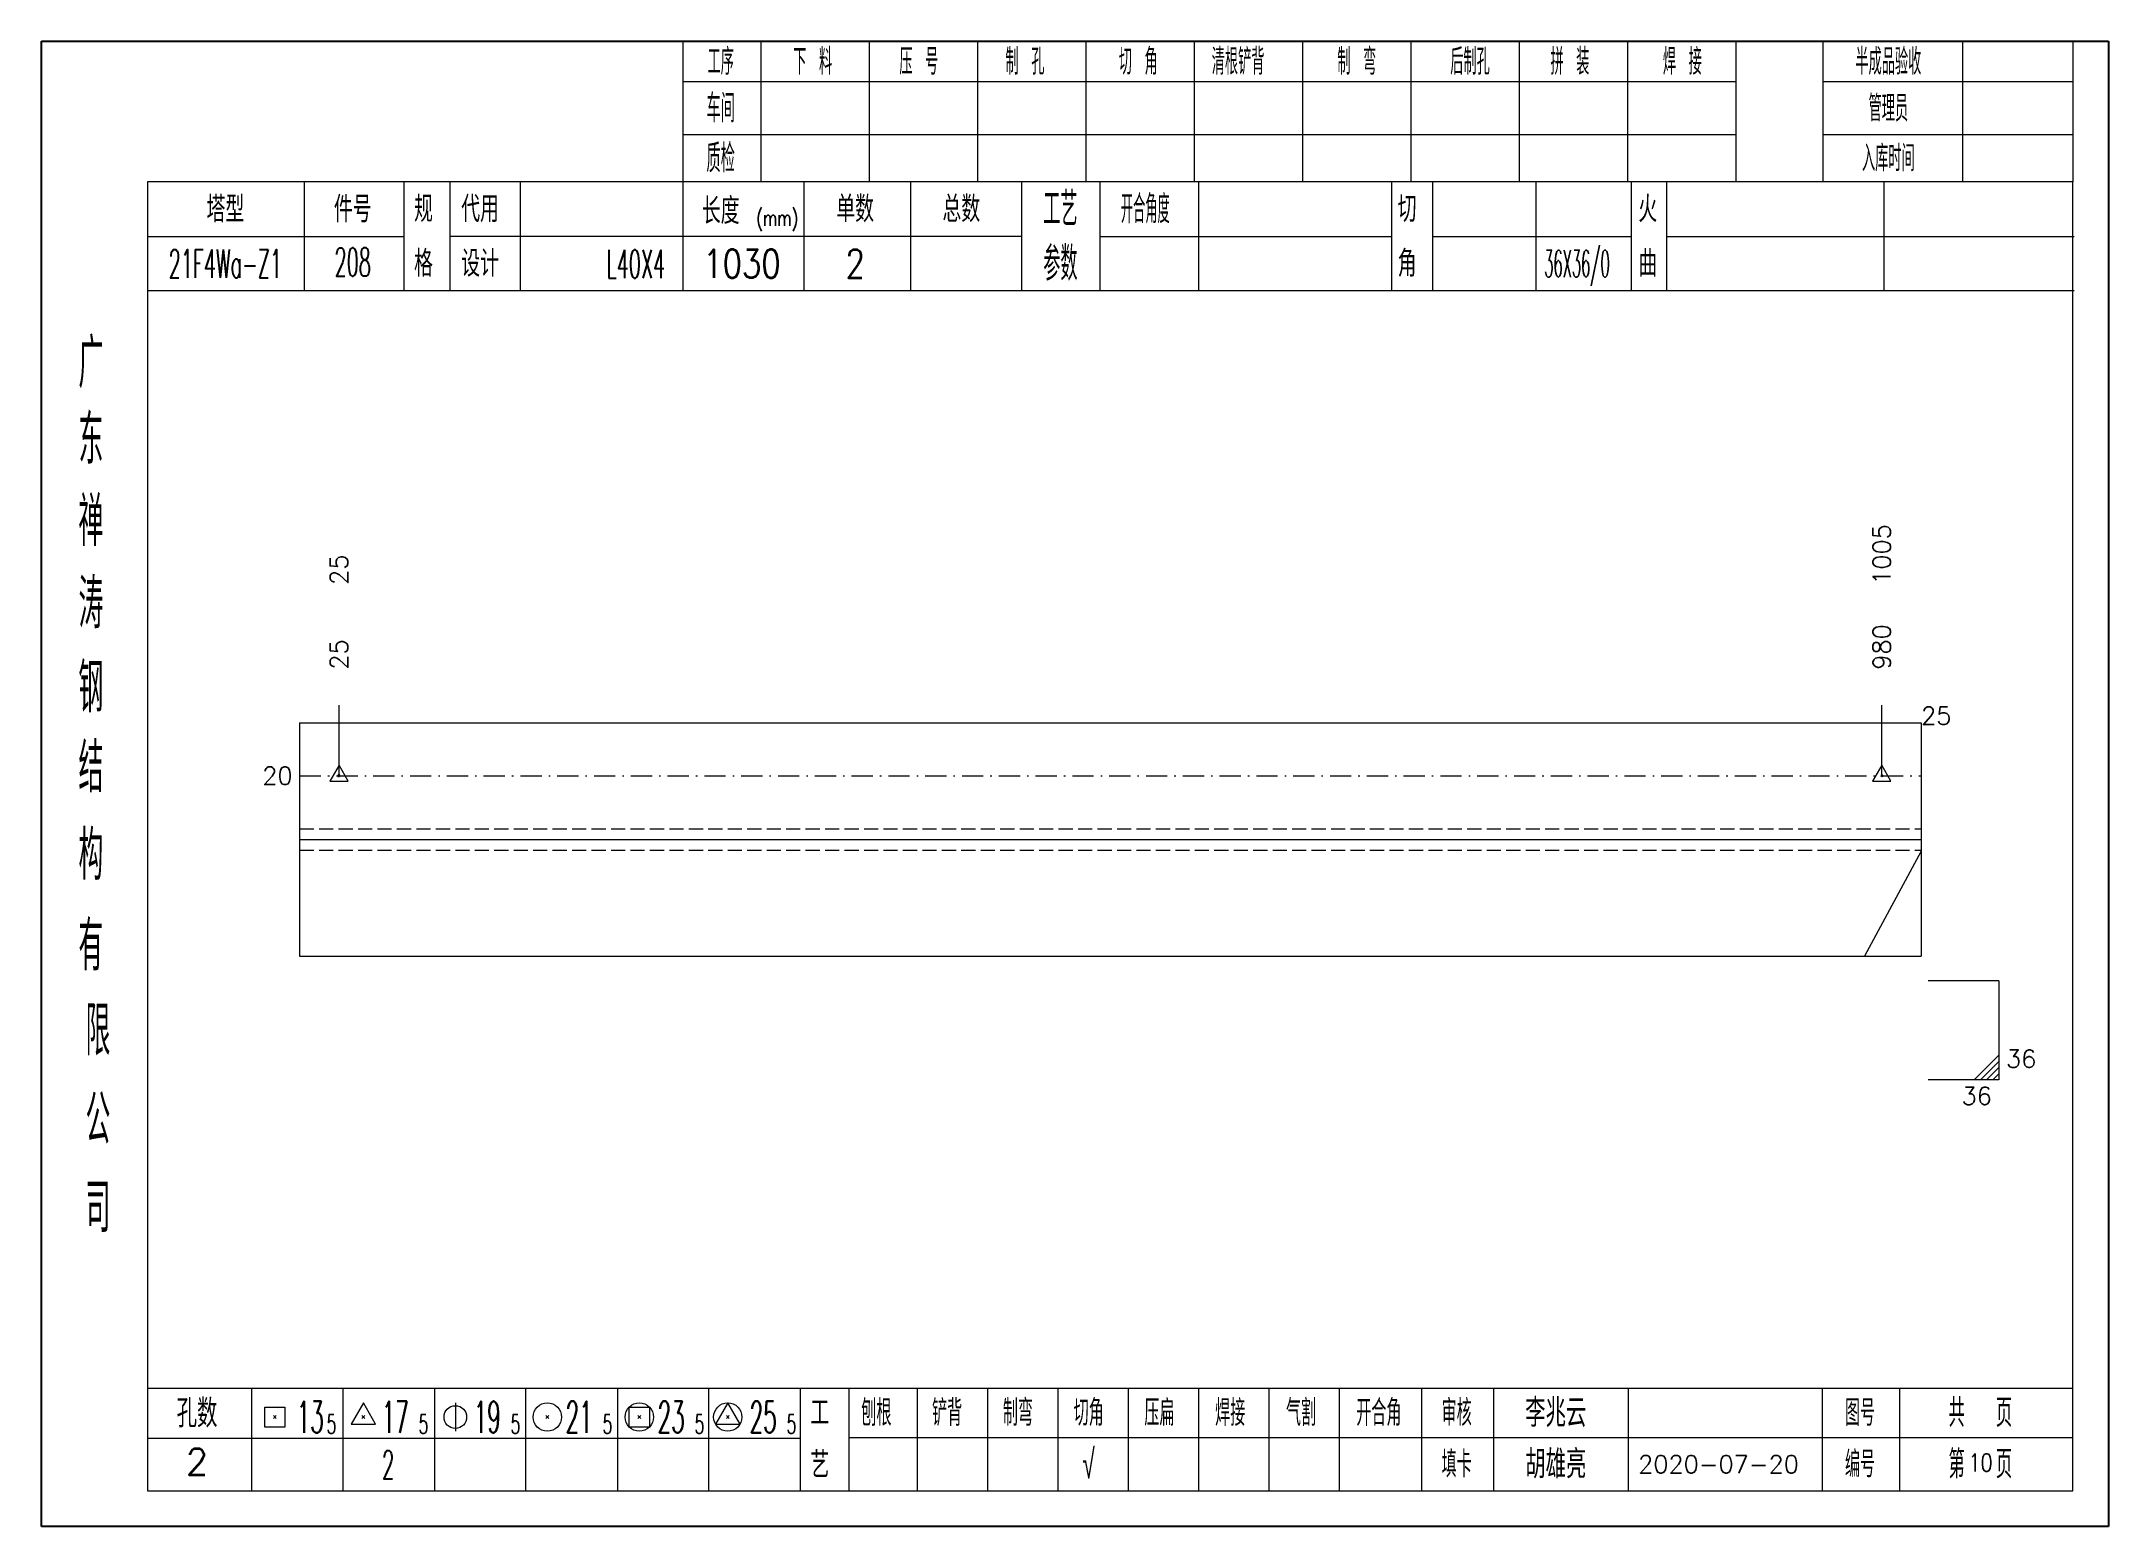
# Model space of a CAD drawing. Extents: x 1310 to 15542, y -76 to 8381.
# Drawn here: x 4325.6 to 4617.7, y 5083.7 to 5293.7 of the extents above; entities that cross this region are included whole.
import ezdxf
from ezdxf.enums import TextEntityAlignment as Align

# ---------------------------------------------------------------- set-up
doc = ezdxf.new("R2010")
doc.units = 0
doc.header["$MEASUREMENT"] = 0
doc.linetypes.add('一点画线', pattern=[5.2, 3, -1, 0.2, -1])
doc.linetypes.add('虚线', pattern=[2.75, 2, -0.75])
doc.layers.get('0').update_dxf_attribs({"linetype": 'CONTINUOUS', "lineweight": 25})
for name, color, linetype, lineweight in [('1', 7, 'CONTINUOUS', 25), ('4', 7, 'CONTINUOUS', 25), ('5', 7, 'CONTINUOUS', 25)]:
    doc.layers.add(name, color=color, linetype=linetype, lineweight=lineweight)
doc.styles.get("Standard").update_dxf_attribs({"font": 'simplex.shx', "width": 0.7, "height": 3, "bigfont": 'gbhzfs.shx'})

msp = doc.modelspace()

# ---------------------------------------------------------------- texts
at = {"color": 7, "linetype": 'Continuous', "lineweight": 13}
for s, p in [('1005', (4585.66, 5216.854)), ('25', (4367.653, 5216.854))]:
    msp.add_text(s, height=2.5, rotation=90, dxfattribs=at).set_placement(p, align=Align.MIDDLE_LEFT)
at = {"color": 8, "linetype": 'Continuous', "lineweight": 9}
for s, p in [('25', (4367.653, 5204.854)), ('980', (4585.66, 5204.854))]:
    msp.add_text(s, height=2.5, rotation=90, dxfattribs=at).set_placement(p, align=Align.MIDDLE_LEFT)
at = {"color": 7, "linetype": 'Continuous', "lineweight": 13}
msp.add_text('25', height=2.5, dxfattribs=at).set_placement((4591.222, 5198.354), align=Align.MIDDLE_LEFT)
msp.add_text('20', height=2.5, dxfattribs=at).set_placement((4361.092, 5189.854), align=Align.MIDDLE_RIGHT)
msp.add_text('36', height=2.5, dxfattribs=at).set_placement((4603.222, 5147.854), align=Align.BOTTOM_LEFT)
msp.add_text('36', height=2.5, dxfattribs=at).set_placement((4601.222, 5145.854), align=Align.TOP_RIGHT)
at = {"layer": '4', "color": 1, "linetype": 'Continuous', "lineweight": 25}
for s, height, width, p in [('工序', 3.7, 0.7, (4421.592, 5290.811)), ('下 料', 3.7, 0.7, (4434.592, 5290.811)), ('压 号', 3.7, 0.7, (4449.592, 5290.811)), ('制 孔', 3.7, 0.7, (4464.592, 5290.811)), ('切 角', 3.7, 0.7, (4480.592, 5290.811)), ('清根铲背 ', 3.7, 0.7, (4495.592, 5290.811)), (' 制 弯', 3.7, 0.7, (4510.592, 5290.811)), (' 后制孔', 3.7, 0.7, (4526.592, 5290.811)), ('拼 装', 3.7, 0.7, (4541.592, 5290.811)), (' 焊 接', 3.7, 0.7, (4556.592, 5290.811)), ('半成品验收', 3.7, 0.7, (4586.592, 5290.811)), ('车间', 4, 0.7, (4421.592, 5284.211)), ('管理员', 3.7, 0.7, (4586.592, 5284.211)), ('质检', 4, 0.7, (4421.592, 5277.151)), ('入库时间', 3.7, 0.7, (4586.592, 5277.151)), ('(mm)', 2.24, 0.7, (4429.592, 5268.711)), ('工艺', 4.8, 0.7, (4469.592, 5269.971)), ('开合角度', 4, 0.6, (4481.592, 5269.971)), ('21F4Wa-Z1', 4, 0.5, (4351.592, 5262.231)), ('208', 4, 0.5, (4369.592, 5262.481)), ('L40X4', 4, 0.5, (4409.592, 5262.211)), ('1030', 4, 0.8, (4424.592, 5262.261)), ('2', 4, 0.8, (4440.592, 5262.261)), ('参数', 4.8, 0.7, (4469.592, 5262.261)), ('36X36/0', 3.8, 0.4, (4542.592, 5262.261)), ('广', 6.96, 0.7, (4332.592, 5248.181)), ('东', 6.96, 0.7, (4332.592, 5237.391)), ('禅', 6.96, 0.7, (4332.592, 5225.801)), ('涛', 6.96, 0.7, (4332.592, 5214.201)), ('钢', 6.96, 0.7, (4332.592, 5202.311)), ('结', 6.96, 0.7, (4332.592, 5191.001)), ('构', 6.96, 0.7, (4332.592, 5178.621)), ('有', 6.96, 0.7, (4332.592, 5165.811)), ('限', 6.96, 0.7, (4333.592, 5153.811)), ('公', 6.96, 0.7, (4333.592, 5141.271)), ('司', 6.96, 0.7, (4333.592, 5128.791)), ('13', 4.47, 0.5, (4363.592, 5099.211)), ('17', 4.47, 0.5, (4375.592, 5099.211)), ('19', 4.47, 0.5, (4388.592, 5099.211)), ('21', 4.47, 0.5, (4401.592, 5099.211)), ('23', 4.47, 0.5, (4414.592, 5099.211)), ('25', 4.47, 0.5, (4427.592, 5099.211)), ('刨根', 3.7, 0.8, (4443.592, 5099.811)), ('铲背', 3.7, 0.8, (4453.592, 5099.811)), ('制弯', 3.7, 0.8, (4463.592, 5099.811)), ('切角', 3.7, 0.8, (4473.592, 5099.811)), ('压扁', 3.7, 0.8, (4483.592, 5099.811)), ('焊接', 3.7, 0.8, (4493.592, 5099.811)), ('气割', 3.7, 0.8, (4503.592, 5099.811)), ('开合角', 3.7, 0.8, (4514.592, 5099.811)), ('审核', 3.7, 0.8, (4525.592, 5099.811)), ('图号', 3.7, 0.8, (4582.592, 5099.811)), ('共  页', 4, 0.8, (4599.592, 5099.811)), ('5', 2.68, 0.6, (4366.592, 5098.211)), ('5', 2.68, 0.6, (4379.592, 5098.211)), ('5', 2.68, 0.6, (4392.592, 5098.211)), ('5', 2.68, 0.6, (4405.592, 5098.211)), ('5', 2.68, 0.6, (4418.592, 5098.211)), ('5', 2.68, 0.6, (4431.592, 5098.211)), ('√', 4, 0.6, (4473.592, 5092.541)), ('填卡', 3.7, 0.8, (4525.592, 5092.541)), ('编号', 3.7, 0.8, (4582.592, 5092.541)), ('第  页', 4, 0.8, (4599.592, 5092.541)), ('2', 4, 0.5, (4374.592, 5092.461))]:
    msp.add_text(s, height=height, dxfattribs=dict(at, width=width)).set_placement(p, align=Align.MIDDLE_CENTER)
for s, height, p in [('塔型', 3.7, (4351.592, 5269.941)), ('件号', 3.7, (4369.592, 5269.941)), ('规', 3.7, (4379.592, 5269.971)), ('代用', 3.7, (4387.592, 5269.971)), ('长度', 3.7, (4421.592, 5269.711)), ('单数', 3.7, (4440.592, 5269.971)), ('总数', 3.7, (4455.592, 5269.971)), ('切', 3.7, (4518.592, 5269.971)), ('火', 3.7, (4552.592, 5269.971)), ('格', 3.7, (4379.592, 5262.261)), ('设计', 3.7, (4387.592, 5262.261)), ('角', 3.7, (4518.592, 5262.261)), ('曲', 3.7, (4552.592, 5262.261)), ('孔数', 4, (4347.592, 5099.731)), ('工', 3.7, (4435.592, 5099.811)), ('李兆云', 4, (4539.592, 5099.811)), ('2', 3.7, (4347.592, 5092.901)), ('胡雄亮', 4, (4539.592, 5092.541)), ('艺', 3.7, (4435.592, 5092.461)), ('2020-07-20', 2.5, (4562.592, 5092.541))]:
    msp.add_text(s, height=height, dxfattribs=at).set_placement(p, align=Align.MIDDLE_CENTER)
at = {"layer": '4', "color": 6, "linetype": 'Continuous', "lineweight": 25, "width": 0.8}
msp.add_text('10', height=2.5, dxfattribs=at).set_placement((4599.617, 5092.769), align=Align.MIDDLE_CENTER)

# ---------------------------------------------------------------- blocks, each defined once
blk = doc.blocks.new('孔17.5')
at = {"layer": '5', "color": 7, "linetype": 'Continuous', "lineweight": 13}
for p, q in [((0, 1), (-0.866, -0.5)), ((-0.1, -0.1), (0.1, 0.1)), ((0.1, -0.1), (-0.1, 0.1)), ((0.866, -0.5), (0, 1)), ((-0.866, -0.5), (0.866, -0.5))]:
    blk.add_line(p, q, dxfattribs=at)
blk = doc.blocks.new('CTJGK')
at = {"color": 6, "linetype": 'Continuous'}
for p, q in [((0, 209.97), (292.13, 209.97)), ((0, 0), (0, 209.97)), ((292.13, 209.97), (292.13, 0)), ((292.13, 0), (0, 0))]:
    blk.add_line(p, q, dxfattribs=at)

# ---------------------------------------------------------------- linework, layer by layer
at = {"color": 7, "linetype": 'Continuous', "lineweight": 18}
for p, q in [((4362.092, 5197.354), (4362.092, 5164.354)), ((4362.092, 5197.354), (4591.222, 5197.354)), ((4591.222, 5197.354), (4591.222, 5164.354)), ((4362.092, 5180.854), (4591.222, 5180.854))]:
    msp.add_line(p, q, dxfattribs=at)
at = {"color": 7, "linetype": 'Continuous', "lineweight": 13}
for p, q in [((4367.653, 5189.854), (4367.653, 5199.854)), ((4585.66, 5189.854), (4585.66, 5199.854)), ((4591.222, 5179.204), (4583.213, 5164.354)), ((4602.222, 5160.854), (4592.222, 5160.854)), ((4602.222, 5160.854), (4602.222, 5146.854)), ((4598.722, 5146.854), (4602.222, 5150.354)), ((4599.597, 5146.854), (4602.222, 5149.479)), ((4600.472, 5146.854), (4602.222, 5148.604)), ((4601.347, 5146.854), (4602.222, 5147.729)), ((4602.222, 5146.854), (4592.222, 5146.854))]:
    msp.add_line(p, q, dxfattribs=at)
at = {"color": 3, "linetype": '一点画线', "lineweight": 13}
msp.add_line((4362.092, 5189.854), (4591.222, 5189.854), dxfattribs=at)
at = {"color": 1, "linetype": '虚线', "lineweight": 18}
for p, q in [((4362.092, 5182.354), (4591.222, 5182.354)), ((4362.092, 5179.354), (4591.222, 5179.354))]:
    msp.add_line(p, q, dxfattribs=at)
at = {"layer": '1', "color": 7, "linetype": 'Continuous', "lineweight": 18}
msp.add_line((4362.092, 5164.354), (4591.222, 5164.354), dxfattribs=at)
at = {"layer": '4', "color": 1, "linetype": 'Continuous', "lineweight": 18}
for p, q in [((4325.592, 5293.681), (4325.592, 5083.711)), ((4617.722, 5293.681), (4325.592, 5293.681)), ((4416.222, 5293.681), (4416.222, 5273.841)), ((4427.252, 5293.681), (4427.252, 5273.821)), ((4442.562, 5293.681), (4442.562, 5273.821)), ((4457.882, 5293.681), (4457.882, 5273.821)), ((4473.192, 5293.681), (4473.192, 5273.821)), ((4488.502, 5293.681), (4488.502, 5273.821)), ((4503.812, 5293.681), (4503.812, 5273.821)), ((4519.132, 5293.681), (4519.132, 5273.821)), ((4534.442, 5293.681), (4534.442, 5273.821)), ((4549.752, 5293.681), (4549.752, 5273.821)), ((4565.062, 5293.681), (4565.062, 5273.841)), ((4565.062, 5293.681), (4565.062, 5273.821)), ((4577.342, 5293.681), (4577.342, 5273.821)), ((4597.092, 5293.681), (4597.092, 5273.821)), ((4612.672, 5293.681), (4612.672, 5273.821)), ((4617.722, 5263.881), (4617.722, 5293.681)), ((4565.062, 5287.951), (4416.222, 5287.951)), ((4612.672, 5287.951), (4577.342, 5287.951)), ((4565.062, 5280.471), (4416.222, 5280.471)), ((4612.672, 5280.471), (4577.342, 5280.471)), ((4340.602, 5273.821), (4340.602, 5088.761)), ((4612.672, 5273.821), (4340.602, 5273.821)), ((4362.722, 5273.831), (4362.722, 5258.411)), ((4376.872, 5258.411), (4376.872, 5273.821)), ((4383.372, 5258.411), (4383.372, 5273.821)), ((4393.242, 5273.821), (4393.242, 5258.411)), ((4416.222, 5273.841), (4416.222, 5258.411)), ((4433.342, 5273.821), (4433.342, 5258.411)), ((4448.392, 5273.821), (4448.392, 5258.411)), ((4464.092, 5273.821), (4464.092, 5258.411)), ((4475.152, 5273.821), (4475.152, 5258.411)), ((4489.102, 5273.821), (4489.102, 5258.411)), ((4516.402, 5273.821), (4516.402, 5258.411)), ((4522.162, 5273.821), (4522.162, 5258.411)), ((4536.782, 5273.821), (4536.782, 5258.411)), ((4550.242, 5273.821), (4550.242, 5258.411)), ((4555.232, 5273.821), (4555.232, 5258.411)), ((4585.972, 5273.821), (4585.972, 5258.411)), ((4612.672, 5088.761), (4612.672, 5273.821)), ((4376.872, 5266.061), (4340.602, 5266.061)), ((4464.092, 5266.111), (4383.372, 5266.111)), ((4475.152, 5266.111), (4516.402, 5266.111)), ((4522.162, 5266.111), (4550.242, 5266.111)), ((4555.232, 5266.111), (4612.852, 5266.111)), ((4617.722, 5083.711), (4617.722, 5263.881)), ((4612.852, 5258.411), (4340.602, 5258.411)), ((4340.602, 5103.291), (4612.672, 5103.291)), ((4355.292, 5103.291), (4355.292, 5088.761)), ((4368.222, 5088.761), (4368.222, 5103.291)), ((4381.152, 5103.291), (4381.152, 5088.761)), ((4394.072, 5088.761), (4394.072, 5103.291)), ((4407.002, 5103.291), (4407.002, 5088.761)), ((4419.932, 5088.761), (4419.932, 5103.291)), ((4432.852, 5088.761), (4432.852, 5103.291)), ((4439.722, 5088.761), (4439.722, 5103.291)), ((4449.382, 5088.761), (4449.382, 5103.291)), ((4459.322, 5088.761), (4459.322, 5103.291)), ((4469.262, 5088.761), (4469.262, 5103.291)), ((4479.212, 5088.761), (4479.212, 5103.291)), ((4489.152, 5088.761), (4489.152, 5103.291)), ((4499.092, 5088.761), (4499.092, 5103.291)), ((4509.042, 5088.761), (4509.042, 5103.291)), ((4520.682, 5088.761), (4520.682, 5103.291)), ((4530.832, 5088.761), (4530.832, 5103.291)), ((4549.892, 5088.761), (4549.892, 5103.291)), ((4577.272, 5088.761), (4577.272, 5103.291)), ((4588.232, 5088.761), (4588.232, 5103.291)), ((4432.852, 5096.161), (4340.602, 5096.161)), ((4439.682, 5096.321), (4612.672, 5096.321)), ((4340.602, 5088.761), (4612.672, 5088.761)), ((4325.592, 5083.711), (4617.722, 5083.711))]:
    msp.add_line(p, q, dxfattribs=at)
at = {"layer": '4', "color": 7, "linetype": 'Continuous', "lineweight": 13}
for p, q in [((4357.178, 5097.797), (4357.178, 5100.625)), ((4357.178, 5100.625), (4360.006, 5100.625)), ((4360.006, 5100.625), (4360.006, 5097.797)), ((4371.092, 5101.211), (4369.36, 5098.211)), ((4372.824, 5098.211), (4371.092, 5101.211)), ((4384.092, 5101.211), (4384.092, 5097.211)), ((4408.678, 5097.797), (4408.678, 5100.625)), ((4408.678, 5100.625), (4411.506, 5100.625)), ((4411.506, 5100.625), (4411.506, 5097.797)), ((4422.592, 5101.211), (4420.86, 5098.211)), ((4424.324, 5098.211), (4422.592, 5101.211)), ((4360.006, 5097.797), (4357.178, 5097.797)), ((4358.392, 5099.011), (4358.792, 5099.411)), ((4358.792, 5099.011), (4358.392, 5099.411)), ((4369.36, 5098.211), (4372.824, 5098.211)), ((4370.892, 5099.011), (4371.292, 5099.411)), ((4371.292, 5099.011), (4370.892, 5099.411)), ((4396.892, 5099.011), (4397.292, 5099.411)), ((4397.292, 5099.011), (4396.892, 5099.411)), ((4411.506, 5097.797), (4408.678, 5097.797)), ((4409.892, 5099.011), (4410.292, 5099.411)), ((4410.292, 5099.011), (4409.892, 5099.411)), ((4420.86, 5098.211), (4424.324, 5098.211)), ((4422.392, 5099.011), (4422.792, 5099.411)), ((4422.792, 5099.011), (4422.392, 5099.411))]:
    msp.add_line(p, q, dxfattribs=at)
for centre, radius in [((4384.092, 5099.211), 1.6), ((4397.092, 5099.211), 2), ((4410.092, 5099.211), 2), ((4422.592, 5099.211), 2)]:
    msp.add_circle(centre, radius, dxfattribs=at)

# ---------------------------------------------------------------- block references
at = {"color": 0, "linetype": 'Continuous'}
msp.add_blockref('CTJGK', (4325.592, 5083.711), dxfattribs=at)
at = {"color": 8, "linetype": 'Continuous', "lineweight": 9, "xscale": 1.5, "yscale": 1.5, "zscale": 1.5}
for p in [(4367.653, 5189.854), (4585.66, 5189.854)]:
    msp.add_blockref('孔17.5', p, dxfattribs=at)

msp.set_redraw_order([(e.dxf.handle, doc.entitydb.next_handle()) for e in msp.query("TEXT MTEXT ATTDEF DIMENSION ARC_DIMENSION")])  # texts and dimensions are drawn at this point

doc.saveas('drawing.dxf')
